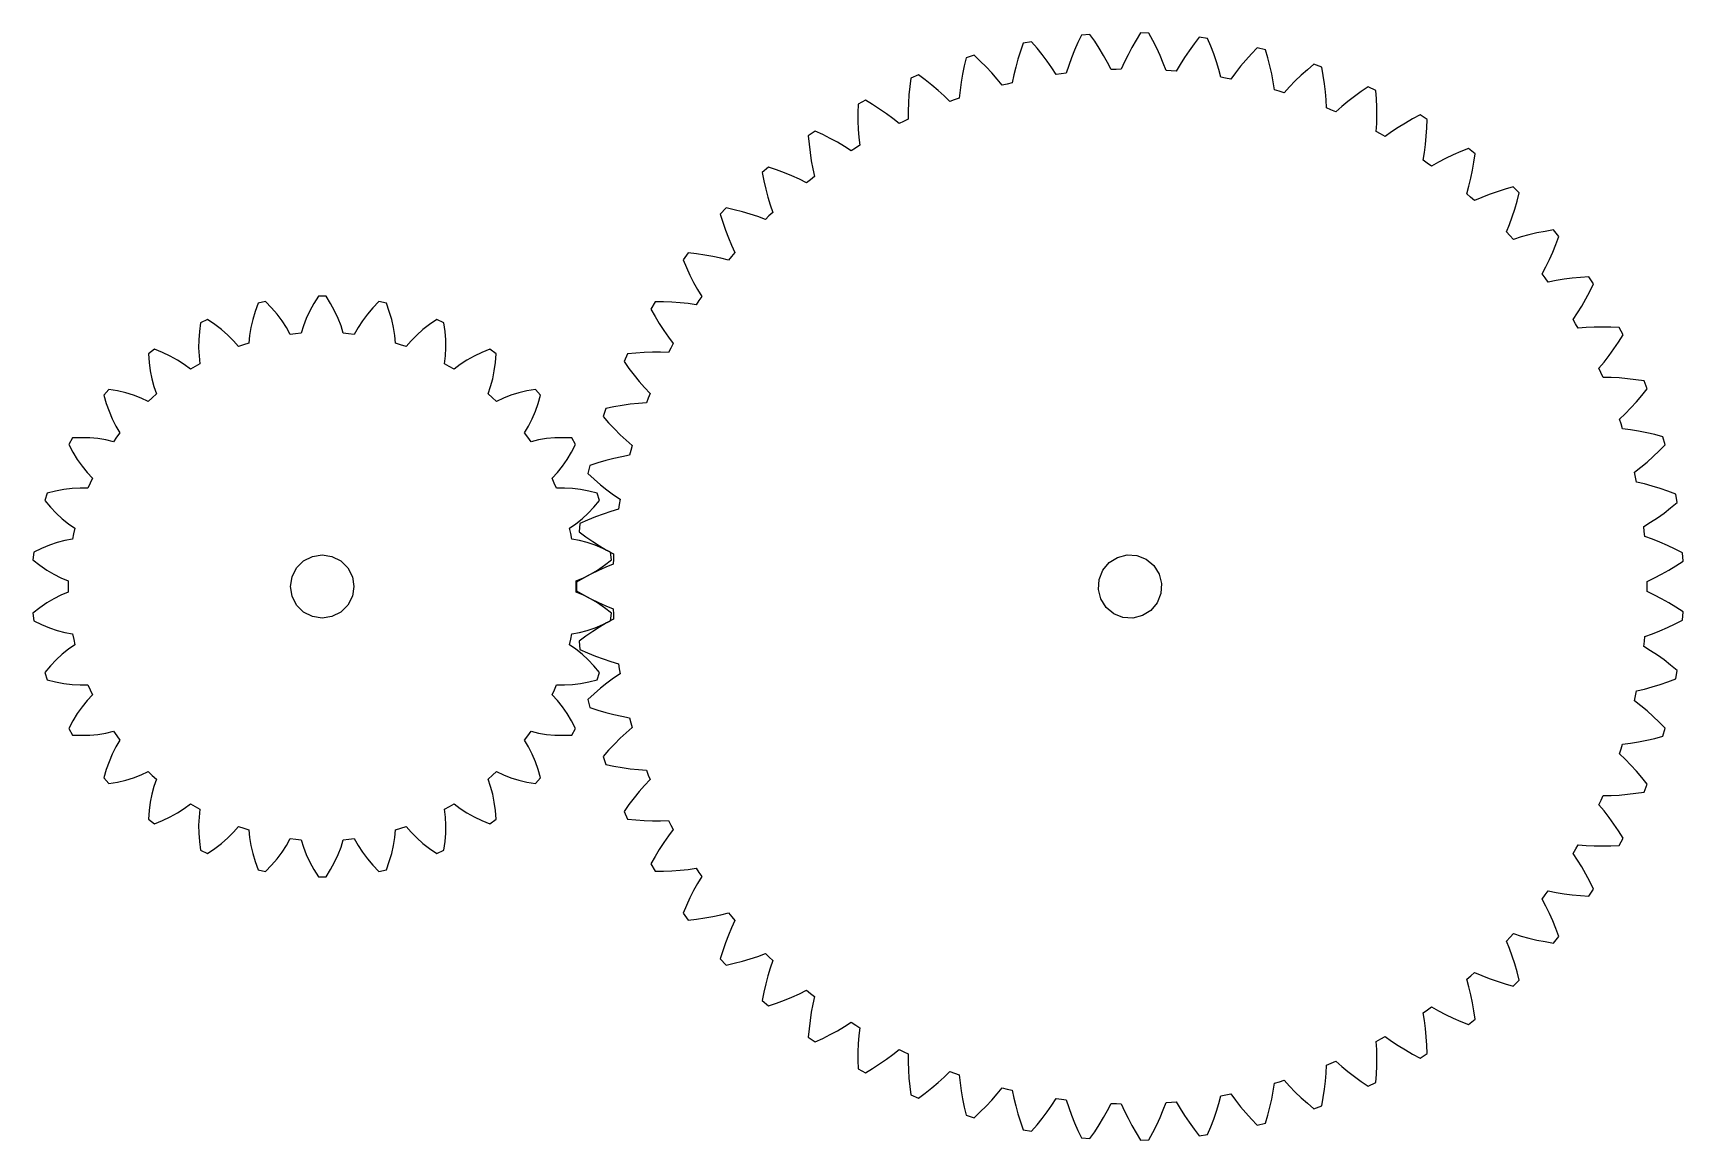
# Model space of a CAD drawing. Header units: metres. Extents: x -46 to 215, y -87 to 87.
import ezdxf

# ---------------------------------------------------------------- set-up
doc = ezdxf.new("R2010")
doc.units = ezdxf.units.M

msp = doc.modelspace()

# ---------------------------------------------------------------- linework, layer by layer
for p, q in [((111.946, 85.9835), (110.642, 85.7377)), ((112.816, 84.9735), (111.946, 85.9835)), ((119.851, 87.0421), (119.277, 85.8388)), ((121.173, 87.1479), (119.851, 87.0421)), ((121.931, 86.0512), (121.173, 87.1479)), ((122.645, 84.9465), (121.931, 86.0512)), ((128.448, 86.2247), (127.793, 85.0836)), ((129.146, 87.3602), (128.448, 86.2247)), ((130.472, 87.3249), (129.146, 87.3602)), ((131.109, 86.1539), (130.472, 87.3249)), ((131.702, 84.9796), (131.109, 86.1539)), ((138.422, 86.6886), (137.607, 85.6337)), ((139.737, 86.5125), (138.422, 86.6886)), ((140.246, 85.2804), (139.737, 86.5125)), ((101.624, 83.4619), (101.318, 82.1645)), ((102.894, 83.8448), (101.624, 83.4619)), ((103.866, 82.933), (102.894, 83.8448)), ((110.2, 84.4803), (109.801, 83.2267)), ((110.642, 85.7377), (110.2, 84.4803)), ((113.643, 83.951), (112.816, 84.9735)), ((114.427, 82.9166), (113.643, 83.951)), ((118.264, 83.4305), (117.827, 82.2273)), ((118.748, 84.6346), (118.264, 83.4305)), ((119.277, 85.8388), (118.748, 84.6346)), ((123.314, 83.8347), (122.645, 84.9465)), ((123.937, 82.7164), (123.314, 83.8347)), ((127.184, 83.9378), (126.622, 82.7879)), ((127.793, 85.0836), (127.184, 83.9378)), ((132.249, 83.8029), (131.702, 84.9796)), ((132.75, 82.6247), (132.249, 83.8029)), ((136.108, 83.494), (135.426, 82.4105)), ((136.836, 84.5686), (136.108, 83.494)), ((137.607, 85.6337), (136.836, 84.5686)), ((140.71, 84.0498), (140.246, 85.2804)), ((141.13, 82.8216), (140.71, 84.0498)), ((146.652, 84.0724), (145.772, 83.0955)), ((147.575, 85.0347), (146.652, 84.0724)), ((148.864, 84.7198), (147.575, 85.0347)), ((149.238, 83.4407), (148.864, 84.7198)), ((149.569, 82.1676), (149.238, 83.4407)), ((94.1213, 80.7562), (92.8991, 80.2404)), ((95.185, 79.9529), (94.1213, 80.7562)), ((101.055, 80.8757), (100.836, 79.5965)), ((101.318, 82.1645), (101.055, 80.8757)), ((104.798, 82.0043), (103.866, 82.933)), ((105.687, 81.0591), (104.798, 82.0043)), ((106.533, 80.0978), (105.687, 81.0591)), ((109.141, 80.7351), (108.882, 79.4993)), ((109.448, 81.9779), (109.141, 80.7351)), ((109.801, 83.2267), (109.448, 81.9779)), ((115.165, 81.8709), (114.427, 82.9166)), ((115.856, 80.8144), (115.165, 81.8709)), ((116.623, 80.9207), (115.856, 80.8144)), ((117.438, 81.0261), (116.623, 80.9207)), ((117.827, 82.2273), (117.438, 81.0261)), ((124.512, 81.5924), (123.937, 82.7164)), ((125.286, 81.6167), (124.512, 81.5924)), ((126.107, 81.6349), (125.286, 81.6167)), ((126.622, 82.7879), (126.107, 81.6349)), ((133.202, 81.4459), (132.75, 82.6247)), ((133.973, 81.3879), (133.202, 81.4459)), ((134.792, 81.3186), (133.973, 81.3879)), ((135.426, 82.4105), (134.792, 81.3186)), ((141.502, 81.5968), (141.13, 82.8216)), ((141.827, 80.3767), (141.502, 81.5968)), ((144.141, 81.0993), (143.394, 80.0811)), ((144.934, 82.1042), (144.141, 81.0993)), ((145.772, 83.0955), (144.934, 82.1042)), ((149.856, 80.9018), (149.569, 82.1676)), ((150.096, 79.6444), (149.856, 80.9018)), ((155.48, 81.5586), (154.501, 80.6807)), ((156.5, 82.4173), (155.48, 81.5586)), ((157.748, 81.9673), (156.5, 82.4173)), ((157.984, 80.6555), (157.748, 81.9673)), ((92.7325, 78.9179), (92.6081, 77.6084)), ((92.8991, 80.2404), (92.7325, 78.9179)), ((96.21, 79.1285), (95.185, 79.9529)), ((97.1946, 78.2831), (96.21, 79.1285)), ((98.1375, 77.4171), (97.1946, 78.2831)), ((100.663, 78.328), (100.537, 77.0718)), ((100.836, 79.5965), (100.663, 78.328)), ((107.332, 79.1207), (106.533, 80.0978)), ((108.083, 79.3079), (107.332, 79.1207)), ((108.882, 79.4993), (108.083, 79.3079)), ((142.588, 80.2369), (141.827, 80.3767)), ((143.394, 80.0811), (142.588, 80.2369)), ((150.289, 78.3967), (150.096, 79.6444)), ((151.031, 78.1769), (150.289, 78.3967)), ((151.816, 77.9361), (151.031, 78.1769)), ((152.667, 78.8693), (151.816, 77.9361)), ((153.562, 79.7842), (152.667, 78.8693)), ((154.501, 80.6807), (153.562, 79.7842)), ((158.178, 79.3545), (157.984, 80.6555)), ((158.328, 78.0654), (158.178, 79.3545)), ((165.096, 78.8661), (163.991, 78.1206)), ((166.289, 78.286), (165.096, 78.8661)), ((166.385, 76.9565), (166.289, 78.286)), ((84.5659, 76.1097), (84.5409, 74.777)), ((85.7264, 76.7525), (84.5659, 76.1097)), ((86.8695, 76.0669), (85.7264, 76.7525)), ((87.9763, 75.3561), (86.8695, 76.0669)), ((92.5268, 76.3131), (92.4895, 75.0335)), ((92.6081, 77.6084), (92.5268, 76.3131)), ((99.0364, 76.5306), (98.1375, 77.4171)), ((99.7628, 76.7965), (99.0364, 76.5306)), ((100.537, 77.0718), (99.7628, 76.7965)), ((158.434, 76.7896), (158.328, 78.0654)), ((158.493, 75.5284), (158.434, 76.7896)), ((159.207, 75.231), (158.493, 75.5284)), ((160.907, 75.7456), (159.963, 74.9081)), ((161.895, 76.5602), (160.907, 75.7456)), ((162.923, 77.3519), (161.895, 76.5602)), ((163.991, 78.1206), (162.923, 77.3519)), ((166.439, 75.6423), (166.385, 76.9565)), ((166.451, 74.3445), (166.439, 75.6423)), ((84.5409, 74.777), (84.5564, 73.4617)), ((84.5564, 73.4617), (84.6133, 72.1652)), ((89.0452, 74.6202), (87.9763, 75.3561)), ((90.0748, 73.8593), (89.0452, 74.6202)), ((91.0629, 73.0733), (90.0748, 73.8593)), ((91.7569, 73.4149), (91.0629, 73.0733)), ((92.4976, 73.771), (91.7569, 73.4149)), ((92.4895, 75.0335), (92.4976, 73.771)), ((159.963, 74.9081), (159.207, 75.231)), ((166.345, 71.8044), (166.421, 73.0647)), ((166.421, 73.0647), (166.451, 74.3445)), ((170.945, 73.1466), (169.838, 72.4687)), ((172.088, 73.7975), (170.945, 73.1466)), ((173.266, 74.4214), (172.088, 73.7975)), ((174.39, 73.7177), (173.266, 74.4214)), ((174.344, 72.3855), (174.39, 73.7177)), ((77.8047, 71.8793), (76.7191, 71.1167)), ((76.7191, 71.1167), (76.8358, 69.7889)), ((79.0142, 71.319), (77.8047, 71.8793)), ((80.1902, 70.7298), (79.0142, 71.319)), ((81.3314, 70.1117), (80.1902, 70.7298)), ((84.6133, 72.1652), (84.7122, 70.8889)), ((84.7122, 70.8889), (84.8544, 69.6343)), ((167.024, 71.4328), (166.345, 71.8044)), ((167.741, 71.0314), (167.024, 71.4328)), ((168.769, 71.7637), (167.741, 71.0314)), ((169.838, 72.4687), (168.769, 71.7637)), ((174.133, 69.7813), (174.259, 71.073)), ((174.259, 71.073), (174.344, 72.3855)), ((76.8358, 69.7889), (76.9911, 68.4827)), ((76.9911, 68.4827), (77.1854, 67.1996)), ((82.4359, 69.4646), (81.3314, 70.1117)), ((83.502, 68.7881), (82.4359, 69.4646)), ((84.1558, 69.2015), (83.502, 68.7881)), ((84.8544, 69.6343), (84.1558, 69.2015)), ((173.758, 67.2668), (173.966, 68.512)), ((173.966, 68.512), (174.133, 69.7813)), ((178.473, 68.1126), (177.301, 67.5561)), ((179.679, 68.6383), (178.473, 68.1126)), ((180.917, 69.1334), (179.679, 68.6383)), ((181.96, 68.3142), (180.917, 69.1334)), ((181.773, 66.9944), (181.96, 68.3142)), ((70.4458, 66.1916), (69.4475, 65.318)), ((69.4475, 65.318), (69.7047, 64.0101)), ((71.708, 65.763), (70.4458, 66.1916)), ((72.94, 65.3022), (71.708, 65.763)), ((74.1404, 64.8089), (72.94, 65.3022)), ((77.1854, 67.1996), (77.4195, 65.941)), ((77.4195, 65.941), (77.6942, 64.7087)), ((174.393, 66.8252), (173.758, 67.2668)), ((175.063, 66.3499), (174.393, 66.8252)), ((176.163, 66.9687), (175.063, 66.3499)), ((177.301, 67.5561), (176.163, 66.9687)), ((181.286, 64.4274), (181.548, 65.6984)), ((181.548, 65.6984), (181.773, 66.9944)), ((69.7047, 64.0101), (69.9979, 62.7278)), ((69.9979, 62.7278), (70.3275, 61.4726)), ((75.3075, 64.2829), (74.1404, 64.8089)), ((76.4394, 63.7235), (75.3075, 64.2829)), ((77.0455, 64.2041), (76.4394, 63.7235)), ((77.6942, 64.7087), (77.0455, 64.2041)), ((180.645, 61.9671), (180.985, 63.183)), ((180.985, 63.183), (181.286, 64.4274)), ((186.679, 62.7014), (185.424, 62.3068)), ((187.962, 63.0621), (186.679, 62.7014)), ((188.913, 62.1366), (187.962, 63.0621)), ((70.3275, 61.4726), (70.694, 60.246)), ((70.694, 60.246), (71.0982, 59.0499)), ((181.23, 61.4605), (180.645, 61.9671)), ((181.846, 60.9165), (181.23, 61.4605)), ((183.006, 61.4149), (181.846, 60.9165)), ((184.199, 61.878), (183.006, 61.4149)), ((185.424, 62.3068), (184.199, 61.878)), ((188.225, 59.5794), (188.586, 60.8442)), ((188.586, 60.8442), (188.913, 62.1366)), ((63.7332, 59.7539), (62.8334, 58.7791)), ((62.8334, 58.7791), (63.2281, 57.506)), ((63.2281, 57.506), (63.656, 56.2621)), ((65.0338, 59.4619), (63.7332, 59.7539)), ((66.3078, 59.1347), (65.0338, 59.4619)), ((67.5538, 58.7718), (66.3078, 59.1347)), ((68.7702, 58.3728), (67.5538, 58.7718)), ((69.9552, 57.9369), (68.7702, 58.3728)), ((70.5068, 58.4792), (69.9552, 57.9369)), ((71.0982, 59.0499), (70.5068, 58.4792)), ((187.398, 57.1382), (187.829, 58.3435)), ((187.829, 58.3435), (188.225, 59.5794)), ((63.656, 56.2621), (64.1172, 55.049)), ((64.1172, 55.049), (64.612, 53.8684)), ((186.931, 55.9652), (187.398, 57.1382)), ((187.458, 55.3994), (186.931, 55.9652)), ((188.013, 54.793), (187.458, 55.3994)), ((189.219, 55.1652), (188.013, 54.793)), ((190.455, 55.4989), (189.219, 55.1652)), ((191.719, 55.795), (190.455, 55.4989)), ((193.009, 56.054), (191.719, 55.795)), ((194.323, 56.2763), (193.009, 56.054)), ((195.17, 55.255), (194.323, 56.2763)), ((194.708, 54.0047), (195.17, 55.255)), ((57.7429, 52.6392), (56.9518, 51.5743)), ((59.0672, 52.4871), (57.7429, 52.6392)), ((60.3688, 52.2971), (59.0672, 52.4871)), ((61.6463, 52.0687), (60.3688, 52.2971)), ((64.6136, 52.0917), (64.1228, 51.4938)), ((64.612, 53.8684), (65.141, 52.722)), ((65.141, 52.722), (64.6136, 52.0917)), ((193.689, 51.5985), (194.214, 52.7853)), ((194.214, 52.7853), (194.708, 54.0047)), ((56.9518, 51.5743), (57.4796, 50.3503)), ((57.4796, 50.3503), (58.0373, 49.159)), ((62.8982, 51.8013), (61.6463, 52.0687)), ((64.1228, 51.4938), (62.8982, 51.8013)), ((192.543, 49.3293), (193.132, 50.4459)), ((193.132, 50.4459), (193.689, 51.5985)), ((58.0373, 49.159), (58.6248, 48.0018)), ((58.6248, 48.0018), (59.2423, 46.8804)), ((59.2423, 46.8804), (59.8902, 45.7967)), ((193.007, 48.7105), (192.543, 49.3293)), ((193.494, 48.0487), (193.007, 48.7105)), ((194.733, 48.2905), (193.494, 48.0487)), ((195.998, 48.491), (194.733, 48.2905)), ((197.286, 48.6511), (195.998, 48.491)), ((198.596, 48.7715), (197.286, 48.6511)), ((199.926, 48.8528), (198.596, 48.7715)), ((200.659, 47.7474), (199.926, 48.8528)), ((200.067, 46.5532), (200.659, 47.7474)), ((-10.1227, 44.7049), (-10.5859, 43.4189)), ((-8.93552, 44.9572), (-10.1227, 44.7049)), ((-7.98933, 43.9708), (-8.93552, 44.9572)), ((-1.32729, 44.671), (-1.96355, 43.5005)), ((-0.60687, 45.8326), (-1.32729, 44.671)), ((0.60687, 45.8326), (-0.60687, 45.8326)), ((1.32729, 44.671), (0.60687, 45.8326)), ((1.96355, 43.5005), (1.32729, 44.671)), ((8.93552, 44.9572), (7.98933, 43.9708)), ((10.1227, 44.7049), (8.93552, 44.9572)), ((10.5859, 43.4189), (10.1227, 44.7049)), ((52.5428, 44.928), (51.8694, 43.7851)), ((53.8757, 44.9176), (52.5428, 44.928)), ((55.1902, 44.8671), (53.8757, 44.9176)), ((56.4847, 44.7757), (55.1902, 44.8671)), ((57.7579, 44.6429), (56.4847, 44.7757)), ((59.0083, 44.4673), (57.7579, 44.6429)), ((59.4328, 45.1139), (59.0083, 44.4673)), ((59.8902, 45.7967), (59.4328, 45.1139)), ((198.799, 44.269), (199.447, 45.3932)), ((199.447, 45.3932), (200.067, 46.5532)), ((-18.0874, 42.117), (-19.1962, 41.6233)), ((-16.9568, 41.3488), (-18.0874, 42.117)), ((-10.9649, 42.1416), (-11.2567, 40.8773)), ((-10.5859, 43.4189), (-10.9649, 42.1416)), ((-7.12361, 42.9581), (-7.98933, 43.9708)), ((-6.3428, 41.9217), (-7.12361, 42.9581)), ((-5.65306, 40.8638), (-6.3428, 41.9217)), ((-2.51181, 42.3244), (-2.96652, 41.1461)), ((-1.96355, 43.5005), (-2.51181, 42.3244)), ((2.51181, 42.3244), (1.96355, 43.5005)), ((2.96652, 41.1461), (2.51181, 42.3244)), ((6.3428, 41.9217), (5.65306, 40.8638)), ((7.12361, 42.9581), (6.3428, 41.9217)), ((7.98933, 43.9708), (7.12361, 42.9581)), ((10.9649, 42.1416), (10.5859, 43.4189)), ((11.2567, 40.8773), (10.9649, 42.1416)), ((18.0874, 42.117), (16.9568, 41.3488)), ((19.1962, 41.6233), (18.0874, 42.117)), ((51.8694, 43.7851), (52.5243, 42.6241)), ((52.5243, 42.6241), (53.2054, 41.4988)), ((197.418, 42.1344), (198.122, 43.182)), ((197.814, 41.4698), (197.418, 42.1344)), ((198.122, 43.182), (198.799, 44.269)), ((-19.3819, 40.2691), (-19.487, 38.941)), ((-19.1962, 41.6233), (-19.3819, 40.2691)), ((-15.8994, 40.5383), (-16.9568, 41.3488)), ((-14.9202, 39.6869), (-15.8994, 40.5383)), ((-14.0256, 38.7955), (-14.9202, 39.6869)), ((-11.4565, 39.6302), (-11.5564, 38.4061)), ((-11.2567, 40.8773), (-11.4565, 39.6302)), ((-5.06389, 39.7861), (-5.65306, 40.8638)), ((-4.21547, 39.8844), (-5.06389, 39.7861)), ((-3.31876, 39.9695), (-4.21547, 39.8844)), ((-2.96652, 41.1461), (-3.31876, 39.9695)), ((3.31876, 39.9695), (2.96652, 41.1461)), ((4.16907, 39.8893), (3.31876, 39.9695)), ((5.06389, 39.7861), (4.16907, 39.8893)), ((5.65306, 40.8638), (5.06389, 39.7861)), ((11.4565, 39.6302), (11.2567, 40.8773)), ((11.5564, 38.4061), (11.4565, 39.6302)), ((14.9202, 39.6869), (14.0256, 38.7955)), ((15.8994, 40.5383), (14.9202, 39.6869)), ((16.9568, 41.3488), (15.8994, 40.5383)), ((19.3819, 40.2691), (19.1962, 41.6233)), ((19.487, 38.941), (19.3819, 40.2691)), ((53.2054, 41.4988), (53.9126, 40.4107)), ((53.9126, 40.4107), (54.6458, 39.3613)), ((54.6458, 39.3613), (55.4052, 38.3526)), ((198.228, 40.7599), (197.814, 41.4698)), ((199.485, 40.8687), (198.228, 40.7599)), ((200.764, 40.9336), (199.485, 40.8687)), ((202.062, 40.9559), (200.764, 40.9336)), ((203.377, 40.9364), (202.062, 40.9559)), ((204.708, 40.8759), (203.377, 40.9364)), ((204.604, 38.5742), (205.32, 39.6987)), ((205.32, 39.6987), (204.708, 40.8759)), ((-26.4487, 37.4361), (-27.4307, 36.7226)), ((-27.4307, 36.7226), (-27.3307, 35.3594)), ((-25.1832, 36.9197), (-26.4487, 37.4361)), ((-23.9804, 36.3468), (-25.1832, 36.9197)), ((-19.487, 38.941), (-19.5095, 37.6436)), ((-19.5095, 37.6436), (-19.4457, 36.3823)), ((-13.2252, 37.8638), (-14.0256, 38.7955)), ((-12.4158, 38.1364), (-13.2252, 37.8638)), ((-11.5564, 38.4061), (-12.4158, 38.1364)), ((12.3714, 38.1508), (11.5564, 38.4061)), ((13.2252, 37.8638), (12.3714, 38.1508)), ((14.0256, 38.7955), (13.2252, 37.8638)), ((19.4457, 36.3823), (19.5095, 37.6436)), ((19.5095, 37.6436), (19.487, 38.941)), ((25.1832, 36.9197), (23.9804, 36.3468)), ((26.4487, 37.4361), (25.1832, 36.9197)), ((27.4307, 36.7226), (26.4487, 37.4361)), ((27.3307, 35.3594), (27.4307, 36.7226)), ((48.1918, 36.7078), (47.6436, 35.4998)), ((49.5183, 36.8392), (48.1918, 36.7078)), ((50.8306, 36.9286), (49.5183, 36.8392)), ((52.1275, 36.9754), (50.8306, 36.9286)), ((53.4077, 36.9786), (52.1275, 36.9754)), ((54.6696, 36.937), (53.4077, 36.9786)), ((55.023, 37.625), (54.6696, 36.937)), ((55.4052, 38.3526), (55.023, 37.625)), ((203.1, 36.4378), (203.864, 37.4868)), ((203.864, 37.4868), (204.604, 38.5742)), ((-27.3307, 35.3594), (-27.1575, 34.0385)), ((-27.1575, 34.0385), (-26.9097, 32.7648)), ((-22.8456, 35.7176), (-23.9804, 36.3468)), ((-21.7851, 35.0316), (-22.8456, 35.7176)), ((-20.8085, 34.2867), (-21.7851, 35.0316)), ((-20.0735, 34.7216), (-20.8085, 34.2867)), ((-19.2889, 35.1641), (-20.0735, 34.7216)), ((-19.4457, 36.3823), (-19.2889, 35.1641)), ((19.2889, 35.1641), (19.4457, 36.3823)), ((20.0331, 34.7449), (19.2889, 35.1641)), ((20.8085, 34.2867), (20.0331, 34.7449)), ((21.7851, 35.0316), (20.8085, 34.2867)), ((22.8456, 35.7176), (21.7851, 35.0316)), ((23.9804, 36.3468), (22.8456, 35.7176)), ((26.9097, 32.7648), (27.1575, 34.0385)), ((27.1575, 34.0385), (27.3307, 35.3594)), ((47.6436, 35.4998), (48.4183, 34.415)), ((48.4183, 34.415), (49.2152, 33.3685)), ((201.5, 34.4621), (202.312, 35.4289)), ((201.823, 33.7592), (201.5, 34.4621)), ((202.312, 35.4289), (203.1, 36.4378)), ((-26.9097, 32.7648), (-26.5851, 31.5443)), ((-26.5851, 31.5443), (-26.1784, 30.3853)), ((26.1784, 30.3853), (26.5851, 31.5443)), ((26.5851, 31.5443), (26.9097, 32.7648)), ((49.2152, 33.3685), (50.034, 32.3617)), ((50.034, 32.3617), (50.8746, 31.3961)), ((50.8746, 31.3961), (51.7369, 30.4739)), ((202.159, 33.0093), (201.823, 33.7592)), ((203.422, 32.9837), (202.159, 33.0093)), ((204.7, 32.9124), (203.422, 32.9837)), ((205.992, 32.7967), (204.7, 32.9124)), ((207.298, 32.6375), (205.992, 32.7967)), ((208.616, 32.4357), (207.298, 32.6375)), ((209.099, 31.2002), (208.616, 32.4357)), ((-33.6542, 31.119), (-34.4663, 30.217)), ((-34.4663, 30.217), (-34.0851, 28.9044)), ((-34.0851, 28.9044), (-33.641, 27.6483)), ((-32.3089, 30.8771), (-33.6542, 31.119)), ((-31.0133, 30.5667), (-32.3089, 30.8771)), ((-29.7724, 30.1872), (-31.0133, 30.5667)), ((-28.5925, 29.7367), (-29.7724, 30.1872)), ((-27.4824, 29.2111), (-28.5925, 29.7367)), ((-26.8539, 29.7894), (-27.4824, 29.2111)), ((-26.1784, 30.3853), (-26.8539, 29.7894)), ((26.8192, 29.8206), (26.1784, 30.3853)), ((27.4824, 29.2111), (26.8192, 29.8206)), ((28.5925, 29.7367), (27.4824, 29.2111)), ((29.7724, 30.1872), (28.5925, 29.7367)), ((31.0133, 30.5667), (29.7724, 30.1872)), ((32.3089, 30.8771), (31.0133, 30.5667)), ((33.6542, 31.119), (32.3089, 30.8771)), ((33.641, 27.6483), (34.0851, 28.9044)), ((34.4663, 30.217), (33.6542, 31.119)), ((34.0851, 28.9044), (34.4663, 30.217)), ((48.6242, 28.7561), (47.3396, 28.5717)), ((49.8968, 28.8954), (48.6242, 28.7561)), ((51.1559, 28.9881), (49.8968, 28.8954)), ((51.4342, 29.7099), (51.1559, 28.9881)), ((51.7369, 30.4739), (51.4342, 29.7099)), ((206.545, 28.1938), (207.416, 29.1556)), ((207.416, 29.1556), (208.268, 30.1582)), ((208.268, 30.1582), (209.099, 31.2002)), ((-33.641, 27.6483), (-33.1339, 26.4539)), ((-33.1339, 26.4539), (-32.5625, 25.3276)), ((32.5625, 25.3276), (33.1339, 26.4539)), ((33.1339, 26.4539), (33.641, 27.6483)), ((44.7392, 28.0717), (44.3226, 26.8123)), ((44.3226, 26.8123), (45.2081, 25.816)), ((46.0442, 28.3433), (44.7392, 28.0717)), ((47.3396, 28.5717), (46.0442, 28.3433)), ((204.744, 26.3993), (205.654, 27.2744)), ((204.99, 25.6661), (204.744, 26.3993)), ((205.654, 27.2744), (206.545, 28.1938)), ((-39.3887, 23.4419), (-39.9956, 22.3907)), ((-38.0226, 23.485), (-39.3887, 23.4419)), ((-36.6908, 23.4507), (-38.0226, 23.485)), ((-35.3981, 23.3375), (-36.6908, 23.4507)), ((-32.4606, 23.5551), (-32.9552, 22.8589)), ((-32.5625, 25.3276), (-31.9238, 24.2785)), ((-31.9238, 24.2785), (-32.4606, 23.5551)), ((31.9238, 24.2785), (32.5625, 25.3276)), ((32.4332, 23.5929), (31.9238, 24.2785)), ((32.9552, 22.8589), (32.4332, 23.5929)), ((36.6908, 23.4507), (35.3981, 23.3375)), ((38.0226, 23.485), (36.6908, 23.4507)), ((39.3887, 23.4419), (38.0226, 23.485)), ((39.9956, 22.3907), (39.3887, 23.4419)), ((45.2081, 25.816), (46.1117, 24.8601)), ((46.1117, 24.8601), (47.0329, 23.946)), ((47.0329, 23.946), (47.9714, 23.0753)), ((205.245, 24.8847), (204.99, 25.6661)), ((206.497, 24.7251), (205.245, 24.8847)), ((207.761, 24.5183), (206.497, 24.7251)), ((209.034, 24.2658), (207.761, 24.5183)), ((210.315, 23.9688), (209.034, 24.2658)), ((211.604, 23.6281), (210.315, 23.9688)), ((211.953, 22.3483), (211.604, 23.6281)), ((-39.9956, 22.3907), (-39.3499, 21.186)), ((-39.3499, 21.186), (-38.6543, 20.0498)), ((-34.1503, 23.1422), (-35.3981, 23.3375)), ((-32.9552, 22.8589), (-34.1503, 23.1422)), ((34.1503, 23.1422), (32.9552, 22.8589)), ((35.3981, 23.3375), (34.1503, 23.1422)), ((38.6543, 20.0498), (39.3499, 21.186)), ((39.3499, 21.186), (39.9956, 22.3907)), ((47.9714, 23.0753), (48.9268, 22.2499)), ((48.7071, 21.458), (48.5071, 20.7108)), ((48.9268, 22.2499), (48.7071, 21.458)), ((210.062, 20.4941), (211.015, 21.4005)), ((211.015, 21.4005), (211.953, 22.3483)), ((-38.6543, 20.0498), (-37.9099, 18.9869)), ((-37.9099, 18.9869), (-37.1169, 18.004)), ((37.1169, 18.004), (37.9099, 18.9869)), ((37.9099, 18.9869), (38.6543, 20.0498)), ((42.2241, 19.1176), (41.9437, 17.8209)), ((43.4929, 19.5263), (42.2241, 19.1176)), ((44.7566, 19.8911), (43.4929, 19.5263)), ((46.0144, 20.211), (44.7566, 19.8911)), ((47.2649, 20.4848), (46.0144, 20.211)), ((48.5071, 20.7108), (47.2649, 20.4848)), ((207.112, 18.0375), (208.11, 18.8108)), ((208.11, 18.8108), (209.094, 19.6303)), ((209.094, 19.6303), (210.062, 20.4941)), ((-37.1169, 18.004), (-36.274, 17.1106)), ((-36.6486, 16.2915), (-36.9877, 15.5076)), ((-36.274, 17.1106), (-36.6486, 16.2915)), ((36.274, 17.1106), (37.1169, 18.004)), ((36.6297, 16.3341), (36.274, 17.1106)), ((36.9877, 15.5076), (36.6297, 16.3341)), ((41.9437, 17.8209), (42.9302, 16.9244)), ((42.9302, 16.9244), (43.9303, 16.07)), ((43.9303, 16.07), (44.9434, 15.259)), ((207.279, 17.2822), (207.112, 18.0375)), ((207.449, 16.4782), (207.279, 17.2822)), ((208.678, 16.1863), (207.449, 16.4782)), ((209.912, 15.8464), (208.678, 16.1863)), ((211.151, 15.4601), (209.912, 15.8464)), ((-43.4019, 14.7402), (-43.7769, 13.5859)), ((-43.7769, 13.5859), (-42.8948, 12.5418)), ((-42.0745, 15.0664), (-43.4019, 14.7402)), ((-40.7646, 15.3098), (-42.0745, 15.0664)), ((-39.4767, 15.4678), (-40.7646, 15.3098)), ((-38.2156, 15.5362), (-39.4767, 15.4678)), ((-36.9877, 15.5076), (-38.2156, 15.5362)), ((38.2156, 15.5362), (36.9877, 15.5076)), ((39.4767, 15.4678), (38.2156, 15.5362)), ((40.7646, 15.3098), (39.4767, 15.4678)), ((42.0745, 15.0664), (40.7646, 15.3098)), ((43.4019, 14.7402), (42.0745, 15.0664)), ((42.8948, 12.5418), (43.7769, 13.5859)), ((43.7769, 13.5859), (43.4019, 14.7402)), ((44.9434, 15.259), (45.9691, 14.493)), ((45.9691, 14.493), (47.0069, 13.7739)), ((47.0069, 13.7739), (46.8725, 12.9631)), ((212.394, 15.0285), (211.151, 15.4601)), ((213.639, 14.5528), (212.394, 15.0285)), ((212.817, 12.4003), (213.85, 13.2431)), ((213.85, 13.2431), (213.639, 14.5528)), ((-42.8948, 12.5418), (-41.9782, 11.5749)), ((-41.9782, 11.5749), (-41.0291, 10.6901)), ((-41.0291, 10.6901), (-40.049, 9.89352)), ((40.049, 9.89352), (41.0291, 10.6901)), ((41.8932, 10.4881), (40.6751, 9.94678)), ((41.0291, 10.6901), (41.9782, 11.5749)), ((43.111, 10.9852), (41.8932, 10.4881)), ((41.9782, 11.5749), (42.8948, 12.5418)), ((44.3276, 11.4369), (43.111, 10.9852)), ((45.542, 11.842), (44.3276, 11.4369)), ((46.7531, 12.1988), (45.542, 11.842)), ((46.8725, 12.9631), (46.7531, 12.1988)), ((209.653, 10.1341), (210.718, 10.8444)), ((210.718, 10.8444), (211.773, 11.6004)), ((211.773, 11.6004), (212.817, 12.4003)), ((-40.049, 9.89352), (-39.0388, 9.19492)), ((-39.235, 8.3158), (-39.4036, 7.47852)), ((-39.0388, 9.19492), (-39.235, 8.3158)), ((39.0388, 9.19492), (40.049, 9.89352)), ((39.2253, 8.36143), (39.0388, 9.19492)), ((39.4036, 7.47852), (39.2253, 8.36143)), ((40.6751, 9.94678), (40.5341, 8.62769)), ((40.5341, 8.62769), (41.6102, 7.84113)), ((41.6102, 7.84113), (42.6954, 7.09784)), ((208.578, 9.47121), (209.653, 10.1341)), ((208.664, 8.70245), (208.578, 9.47121)), ((208.748, 7.88492), (208.664, 8.70245)), ((209.938, 7.46417), (208.748, 7.88492)), ((-45.5181, 5.39435), (-45.6449, 4.18726)), ((-44.2875, 5.9894), (-45.5181, 5.39435)), ((-43.0569, 6.49982), (-44.2875, 5.9894)), ((-41.83, 6.92215), (-43.0569, 6.49982)), ((-40.6107, 7.25121), (-41.83, 6.92215)), ((-39.4036, 7.47852), (-40.6107, 7.25121)), ((40.6107, 7.25121), (39.4036, 7.47852)), ((41.83, 6.92215), (40.6107, 7.25121)), ((43.0569, 6.49982), (41.83, 6.92215)), ((42.6954, 7.09784), (43.7891, 6.39912)), ((44.2875, 5.9894), (43.0569, 6.49982)), ((43.7891, 6.39912), (44.8904, 5.74646)), ((45.5181, 5.39435), (44.2875, 5.9894)), ((44.8904, 5.74646), (45.9987, 5.14172)), ((45.6449, 4.18726), (45.5181, 5.39435)), ((211.129, 6.995), (209.938, 7.46417)), ((212.32, 6.47914), (211.129, 6.995)), ((213.51, 5.91794), (212.32, 6.47914)), ((214.698, 5.31256), (213.51, 5.91794)), ((214.768, 3.98784), (214.698, 5.31256)), ((-45.6449, 4.18726), (-44.565, 3.34937)), ((-44.565, 3.34937), (-43.4674, 2.59424)), ((-4.75528, 1.54507), (-4.04507, 2.93892)), ((-4.04507, 2.93892), (-2.93892, 4.04507)), ((-2.93892, 4.04507), (-1.54507, 4.75528)), ((-1.54507, 4.75528), (0, 5)), ((0, 5), (1.54507, 4.75528)), ((1.54507, 4.75528), (2.93892, 4.04507)), ((2.93892, 4.04507), (4.04507, 2.93892)), ((4.04507, 2.93892), (4.75528, 1.54507)), ((43.4674, 2.59424), (44.565, 3.34937)), ((44.7475, 3.06516), (43.583, 2.53325)), ((44.565, 3.34937), (45.6449, 4.18726)), ((45.9138, 3.54866), (44.7475, 3.06516)), ((45.9513, 4.32127), (45.9138, 3.54866)), ((45.9987, 5.14172), (45.9513, 4.32127)), ((123.189, 2.56122), (124.191, 3.76285)), ((124.191, 3.76285), (125.514, 4.59613)), ((125.514, 4.59613), (127.031, 4.97952)), ((127.031, 4.97952), (128.592, 4.87547)), ((128.592, 4.87547), (130.044, 4.29419)), ((130.044, 4.29419), (131.246, 3.29256)), ((131.246, 3.29256), (132.079, 1.96861)), ((212.528, 2.5752), (213.652, 3.25966)), ((213.652, 3.25966), (214.768, 3.98784)), ((-43.4674, 2.59424), (-42.3551, 1.92604)), ((-42.3551, 1.92604), (-41.2308, 1.35066)), ((-41.2308, 1.35066), (-40.0974, 0.87736)), ((-40.0974, 0.87736), (-40.1065, -0.02333)), ((-5, 0), (-4.75528, 1.54507)), ((-4.75528, -1.54507), (-5, 0)), ((4.75528, 1.54507), (5, 0)), ((5, 0), (4.75528, -1.54507)), ((40.0974, 0.87736), (41.2308, 1.35066)), ((40.1065, 0.02333), (40.0974, 0.87736)), ((40.0974, -0.87736), (40.1065, 0.02333)), ((41.2632, 1.33101), (40.1096, 0.66328)), ((40.1096, 0.66328), (40.1096, -0.6633)), ((41.2308, 1.35066), (42.3551, 1.92604)), ((42.4213, 1.95474), (41.2632, 1.33101)), ((42.3551, 1.92604), (43.4674, 2.59424)), ((43.583, 2.53325), (42.4213, 1.95474)), ((122.504, -0.45198), (122.608, 1.10889)), ((122.608, 1.10889), (123.189, 2.56122)), ((132.079, 1.96861), (132.463, 0.45198)), ((132.463, 0.45198), (132.359, -1.10889)), ((209.126, 0.79765), (210.265, 1.34256)), ((209.129, 0.02412), (209.126, 0.79765)), ((209.126, -0.79765), (209.129, 0.02412)), ((210.265, 1.34256), (211.399, 1.93568)), ((211.399, 1.93568), (212.528, 2.5752)), ((-43.4674, -2.59424), (-44.565, -3.34937)), ((-42.3551, -1.92604), (-43.4674, -2.59424)), ((-41.2308, -1.35066), (-42.3551, -1.92604)), ((-40.0974, -0.87736), (-41.2308, -1.35066)), ((-40.1065, -0.02333), (-40.0974, -0.87736)), ((-4.04507, -2.93892), (-4.75528, -1.54507)), ((4.75528, -1.54507), (4.04507, -2.93892)), ((41.2308, -1.35066), (40.0974, -0.87736)), ((40.1096, -0.6633), (41.2632, -1.33102)), ((42.3551, -1.92604), (41.2308, -1.35066)), ((41.2632, -1.33102), (42.4213, -1.95474)), ((43.4674, -2.59424), (42.3551, -1.92604)), ((42.4213, -1.95474), (43.583, -2.53325)), ((44.565, -3.34937), (43.4674, -2.59424)), ((43.583, -2.53325), (44.7475, -3.06516)), ((122.887, -1.96861), (122.504, -0.45198)), ((123.72, -3.29256), (122.887, -1.96861)), ((131.777, -2.56122), (130.776, -3.76285)), ((132.359, -1.10889), (131.777, -2.56122)), ((210.265, -1.34256), (209.126, -0.79765)), ((211.399, -1.93568), (210.265, -1.34256)), ((212.528, -2.5752), (211.399, -1.93568)), ((213.652, -3.25966), (212.528, -2.5752)), ((-44.565, -3.34937), (-45.6449, -4.18726)), ((-45.6449, -4.18726), (-45.5181, -5.39435)), ((-2.93892, -4.04507), (-4.04507, -2.93892)), ((-1.54507, -4.75528), (-2.93892, -4.04507)), ((0, -5), (-1.54507, -4.75528)), ((1.54507, -4.75528), (0, -5)), ((2.93892, -4.04507), (1.54507, -4.75528)), ((4.04507, -2.93892), (2.93892, -4.04507)), ((45.6449, -4.18726), (44.565, -3.34937)), ((44.7475, -3.06516), (45.9138, -3.54865)), ((45.9987, -5.14172), (44.8904, -5.74646)), ((45.5181, -5.39435), (45.6449, -4.18726)), ((45.9138, -3.54865), (45.9539, -4.36949)), ((45.9539, -4.36949), (45.9987, -5.14172)), ((124.922, -4.29419), (123.72, -3.29256)), ((126.374, -4.87547), (124.922, -4.29419)), ((127.935, -4.97952), (126.374, -4.87547)), ((129.452, -4.59613), (127.935, -4.97952)), ((130.776, -3.76285), (129.452, -4.59613)), ((214.768, -3.98784), (213.652, -3.25966)), ((214.698, -5.31256), (214.768, -3.98784)), ((-45.5181, -5.39435), (-44.2875, -5.9894)), ((-44.2875, -5.9894), (-43.0569, -6.49982)), ((-43.0569, -6.49982), (-41.83, -6.92215)), ((-41.83, -6.92215), (-40.6107, -7.25121)), ((-40.6107, -7.25121), (-39.4036, -7.47852)), ((-39.4036, -7.47852), (-39.2253, -8.36143)), ((39.235, -8.3158), (39.4036, -7.47852)), ((39.4036, -7.47852), (40.6107, -7.25121)), ((40.6107, -7.25121), (41.83, -6.92215)), ((42.6954, -7.09784), (41.6102, -7.84113)), ((41.83, -6.92215), (43.0569, -6.49982)), ((43.7891, -6.39912), (42.6954, -7.09784)), ((43.0569, -6.49982), (44.2875, -5.9894)), ((44.8904, -5.74646), (43.7891, -6.39912)), ((44.2875, -5.9894), (45.5181, -5.39435)), ((208.748, -7.88492), (209.938, -7.46417)), ((209.938, -7.46417), (211.129, -6.995)), ((211.129, -6.995), (212.32, -6.47914)), ((212.32, -6.47914), (213.51, -5.91794)), ((213.51, -5.91794), (214.698, -5.31256)), ((-40.049, -9.89352), (-41.0291, -10.6901)), ((-39.0388, -9.19492), (-40.049, -9.89352)), ((-39.2253, -8.36143), (-39.0388, -9.19492)), ((39.0388, -9.19492), (39.235, -8.3158)), ((40.049, -9.89352), (39.0388, -9.19492)), ((41.0291, -10.6901), (40.049, -9.89352)), ((41.6102, -7.84113), (40.5341, -8.62769)), ((40.5341, -8.62769), (40.6751, -9.94678)), ((40.6751, -9.94678), (41.8932, -10.4881)), ((208.578, -9.47121), (208.669, -8.65445)), ((209.653, -10.1341), (208.578, -9.47121)), ((208.669, -8.65445), (208.748, -7.88492)), ((210.718, -10.8444), (209.653, -10.1341)), ((-42.8948, -12.5418), (-43.7769, -13.5859)), ((-41.9782, -11.5749), (-42.8948, -12.5418)), ((-41.0291, -10.6901), (-41.9782, -11.5749)), ((41.9782, -11.5749), (41.0291, -10.6901)), ((41.8932, -10.4881), (43.111, -10.9852)), ((42.8948, -12.5418), (41.9782, -11.5749)), ((43.7769, -13.5859), (42.8948, -12.5418)), ((43.111, -10.9852), (44.3276, -11.4369)), ((44.3276, -11.4369), (45.542, -11.842)), ((45.542, -11.842), (46.7531, -12.1988)), ((46.7531, -12.1988), (46.8802, -13.0108)), ((46.8802, -13.0108), (47.0069, -13.7739)), ((211.773, -11.6004), (210.718, -10.8444)), ((212.817, -12.4003), (211.773, -11.6004)), ((213.85, -13.2431), (212.817, -12.4003)), ((-43.7769, -13.5859), (-43.4019, -14.7402)), ((-43.4019, -14.7402), (-42.0745, -15.0664)), ((-42.0745, -15.0664), (-40.7646, -15.3098)), ((-40.7646, -15.3098), (-39.4767, -15.4678)), ((-39.4767, -15.4678), (-38.2156, -15.5362)), ((-38.2156, -15.5362), (-36.9877, -15.5076)), ((-36.9877, -15.5076), (-36.6297, -16.3341)), ((36.6486, -16.2915), (36.9877, -15.5076)), ((36.9877, -15.5076), (38.2156, -15.5362)), ((38.2156, -15.5362), (39.4767, -15.4678)), ((39.4767, -15.4678), (40.7646, -15.3098)), ((40.7646, -15.3098), (42.0745, -15.0664)), ((42.0745, -15.0664), (43.4019, -14.7402)), ((43.4019, -14.7402), (43.7769, -13.5859)), ((44.9434, -15.259), (43.9303, -16.07)), ((45.9691, -14.493), (44.9434, -15.259)), ((47.0069, -13.7739), (45.9691, -14.493)), ((209.912, -15.8464), (211.151, -15.4601)), ((211.151, -15.4601), (212.394, -15.0285)), ((212.394, -15.0285), (213.639, -14.5528)), ((213.639, -14.5528), (213.85, -13.2431)), ((-37.1169, -18.004), (-37.9099, -18.9869)), ((-36.274, -17.1106), (-37.1169, -18.004)), ((-36.6297, -16.3341), (-36.274, -17.1106)), ((36.274, -17.1106), (36.6486, -16.2915)), ((37.1169, -18.004), (36.274, -17.1106)), ((37.9099, -18.9869), (37.1169, -18.004)), ((42.9302, -16.9244), (41.9437, -17.8209)), ((41.9437, -17.8209), (42.2241, -19.1176)), ((43.9303, -16.07), (42.9302, -16.9244)), ((207.112, -18.0375), (207.29, -17.235)), ((208.11, -18.8108), (207.112, -18.0375)), ((207.29, -17.235), (207.449, -16.4782)), ((207.449, -16.4782), (208.678, -16.1863)), ((208.678, -16.1863), (209.912, -15.8464)), ((-38.6543, -20.0498), (-39.3499, -21.186)), ((-37.9099, -18.9869), (-38.6543, -20.0498)), ((38.6543, -20.0498), (37.9099, -18.9869)), ((39.3499, -21.186), (38.6543, -20.0498)), ((42.2241, -19.1176), (43.4929, -19.5263)), ((43.4929, -19.5263), (44.7566, -19.8911)), ((44.7566, -19.8911), (46.0144, -20.211)), ((46.0144, -20.211), (47.2649, -20.4848)), ((47.2649, -20.4848), (48.5071, -20.7108)), ((48.5071, -20.7108), (48.7198, -21.5046)), ((209.094, -19.6303), (208.11, -18.8108)), ((210.062, -20.4941), (209.094, -19.6303)), ((211.015, -21.4005), (210.062, -20.4941)), ((-39.3499, -21.186), (-39.9956, -22.3907)), ((-39.9956, -22.3907), (-39.3887, -23.4419)), ((-36.6908, -23.4507), (-35.3981, -23.3375)), ((-35.3981, -23.3375), (-34.1503, -23.1422)), ((-34.1503, -23.1422), (-32.9552, -22.8589)), ((-32.9552, -22.8589), (-32.4332, -23.5929)), ((32.4606, -23.5551), (32.9552, -22.8589)), ((32.9552, -22.8589), (34.1503, -23.1422)), ((34.1503, -23.1422), (35.3981, -23.3375)), ((35.3981, -23.3375), (36.6908, -23.4507)), ((39.9956, -22.3907), (39.3499, -21.186)), ((39.3887, -23.4419), (39.9956, -22.3907)), ((47.9714, -23.0753), (47.0329, -23.946)), ((48.9268, -22.2499), (47.9714, -23.0753)), ((48.7198, -21.5046), (48.9268, -22.2499)), ((211.953, -22.3483), (211.015, -21.4005)), ((211.604, -23.6281), (211.953, -22.3483)), ((-39.3887, -23.4419), (-38.0226, -23.485)), ((-38.0226, -23.485), (-36.6908, -23.4507)), ((-32.5625, -25.3276), (-33.1339, -26.4539)), ((-31.9238, -24.2785), (-32.5625, -25.3276)), ((-32.4332, -23.5929), (-31.9238, -24.2785)), ((31.9238, -24.2785), (32.4606, -23.5551)), ((32.5625, -25.3276), (31.9238, -24.2785)), ((33.1339, -26.4539), (32.5625, -25.3276)), ((36.6908, -23.4507), (38.0226, -23.485)), ((38.0226, -23.485), (39.3887, -23.4419)), ((45.2081, -25.816), (44.3226, -26.8123)), ((46.1117, -24.8601), (45.2081, -25.816)), ((47.0329, -23.946), (46.1117, -24.8601)), ((204.744, -26.3993), (205.005, -25.6203)), ((205.005, -25.6203), (205.245, -24.8847)), ((205.245, -24.8847), (206.497, -24.7251)), ((206.497, -24.7251), (207.761, -24.5183)), ((207.761, -24.5183), (209.034, -24.2658)), ((209.034, -24.2658), (210.315, -23.9688)), ((210.315, -23.9688), (211.604, -23.6281)), ((-33.641, -27.6483), (-34.0851, -28.9044)), ((-33.1339, -26.4539), (-33.641, -27.6483)), ((33.641, -27.6483), (33.1339, -26.4539)), ((34.0851, -28.9044), (33.641, -27.6483)), ((44.3226, -26.8123), (44.7392, -28.0717)), ((44.7392, -28.0717), (46.0442, -28.3433)), ((46.0442, -28.3433), (47.3396, -28.5717)), ((47.3396, -28.5717), (48.6242, -28.7561)), ((205.654, -27.2744), (204.744, -26.3993)), ((206.545, -28.1938), (205.654, -27.2744)), ((207.416, -29.1556), (206.545, -28.1938)), ((-34.0851, -28.9044), (-34.4663, -30.217)), ((-34.4663, -30.217), (-33.6542, -31.119)), ((-33.6542, -31.119), (-32.3089, -30.8771)), ((-32.3089, -30.8771), (-31.0133, -30.5667)), ((-31.0133, -30.5667), (-29.7724, -30.1872)), ((-29.7724, -30.1872), (-28.5925, -29.7367)), ((-28.5925, -29.7367), (-27.4824, -29.2111)), ((-27.4824, -29.2111), (-26.8192, -29.8206)), ((-26.8192, -29.8206), (-26.1784, -30.3853)), ((-26.1784, -30.3853), (-26.5851, -31.5443)), ((26.1784, -30.3853), (26.8539, -29.7894)), ((26.5851, -31.5443), (26.1784, -30.3853)), ((26.8539, -29.7894), (27.4824, -29.2111)), ((27.4824, -29.2111), (28.5925, -29.7367)), ((28.5925, -29.7367), (29.7724, -30.1872)), ((29.7724, -30.1872), (31.0133, -30.5667)), ((31.0133, -30.5667), (32.3089, -30.8771)), ((32.3089, -30.8771), (33.6542, -31.119)), ((33.6542, -31.119), (34.4663, -30.217)), ((34.4663, -30.217), (34.0851, -28.9044)), ((48.6242, -28.7561), (49.8968, -28.8954)), ((49.8968, -28.8954), (51.1559, -28.9881)), ((51.7369, -30.4739), (50.8746, -31.3961)), ((51.1559, -28.9881), (51.4518, -29.7548)), ((51.4518, -29.7548), (51.7369, -30.4739)), ((208.268, -30.1582), (207.416, -29.1556)), ((209.099, -31.2002), (208.268, -30.1582)), ((208.616, -32.4357), (209.099, -31.2002)), ((-26.9097, -32.7648), (-27.1575, -34.0385)), ((-26.5851, -31.5443), (-26.9097, -32.7648)), ((26.9097, -32.7648), (26.5851, -31.5443)), ((27.1575, -34.0385), (26.9097, -32.7648)), ((49.2152, -33.3685), (48.4183, -34.415)), ((50.034, -32.3617), (49.2152, -33.3685)), ((50.8746, -31.3961), (50.034, -32.3617)), ((201.5, -34.4621), (201.843, -33.7152)), ((201.843, -33.7152), (202.159, -33.0093)), ((202.159, -33.0093), (203.422, -32.9837)), ((203.422, -32.9837), (204.7, -32.9124)), ((204.7, -32.9124), (205.992, -32.7967)), ((205.992, -32.7967), (207.298, -32.6375)), ((207.298, -32.6375), (208.616, -32.4357)), ((-27.3307, -35.3594), (-27.4307, -36.7226)), ((-27.1575, -34.0385), (-27.3307, -35.3594)), ((-25.1832, -36.9197), (-23.9804, -36.3468)), ((-23.9804, -36.3468), (-22.8456, -35.7176)), ((-22.8456, -35.7176), (-21.7851, -35.0316)), ((-21.7851, -35.0316), (-20.8085, -34.2867)), ((-20.8085, -34.2867), (-20.0331, -34.7449)), ((-20.0331, -34.7449), (-19.2889, -35.1641)), ((-19.4457, -36.3823), (-19.5095, -37.6436)), ((-19.2889, -35.1641), (-19.4457, -36.3823)), ((19.2889, -35.1641), (20.0735, -34.7216)), ((19.4457, -36.3823), (19.2889, -35.1641)), ((19.5095, -37.6436), (19.4457, -36.3823)), ((20.0735, -34.7216), (20.8085, -34.2867)), ((20.8085, -34.2867), (21.7851, -35.0316)), ((21.7851, -35.0316), (22.8456, -35.7176)), ((22.8456, -35.7176), (23.9804, -36.3468)), ((23.9804, -36.3468), (25.1832, -36.9197)), ((27.3307, -35.3594), (27.1575, -34.0385)), ((27.4307, -36.7226), (27.3307, -35.3594)), ((48.4183, -34.415), (47.6436, -35.4998)), ((47.6436, -35.4998), (48.1918, -36.7078)), ((202.312, -35.4289), (201.5, -34.4621)), ((203.1, -36.4378), (202.312, -35.4289)), ((203.864, -37.4868), (203.1, -36.4378)), ((-27.4307, -36.7226), (-26.4487, -37.4361)), ((-26.4487, -37.4361), (-25.1832, -36.9197)), ((-19.5095, -37.6436), (-19.487, -38.941)), ((-19.487, -38.941), (-19.3819, -40.2691)), ((-14.9202, -39.6869), (-14.0256, -38.7955)), ((-14.0256, -38.7955), (-13.2252, -37.8638)), ((-13.2252, -37.8638), (-12.3714, -38.1508)), ((-12.3714, -38.1508), (-11.5564, -38.4061)), ((-11.5564, -38.4061), (-11.4565, -39.6302)), ((11.4565, -39.6302), (11.5564, -38.4061)), ((11.5564, -38.4061), (12.4158, -38.1364)), ((12.4158, -38.1364), (13.2252, -37.8638)), ((13.2252, -37.8638), (14.0256, -38.7955)), ((14.0256, -38.7955), (14.9202, -39.6869)), ((19.3819, -40.2691), (19.487, -38.941)), ((19.487, -38.941), (19.5095, -37.6436)), ((25.1832, -36.9197), (26.4487, -37.4361)), ((26.4487, -37.4361), (27.4307, -36.7226)), ((48.1918, -36.7078), (49.5183, -36.8392)), ((49.5183, -36.8392), (50.8306, -36.9286)), ((50.8306, -36.9286), (52.1275, -36.9754)), ((52.1275, -36.9754), (53.4077, -36.9786)), ((53.4077, -36.9786), (54.6696, -36.937)), ((55.4052, -38.3526), (54.6458, -39.3613)), ((54.6696, -36.937), (55.0453, -37.6679)), ((55.0453, -37.6679), (55.4052, -38.3526)), ((204.604, -38.5742), (203.864, -37.4868)), ((205.32, -39.6987), (204.604, -38.5742)), ((-19.3819, -40.2691), (-19.1962, -41.6233)), ((-19.1962, -41.6233), (-18.0874, -42.117)), ((-18.0874, -42.117), (-16.9568, -41.3488)), ((-16.9568, -41.3488), (-15.8994, -40.5383)), ((-15.8994, -40.5383), (-14.9202, -39.6869)), ((-11.4565, -39.6302), (-11.2567, -40.8773)), ((-11.2567, -40.8773), (-10.9649, -42.1416)), ((-6.3428, -41.9217), (-5.65306, -40.8638)), ((-5.65306, -40.8638), (-5.06389, -39.7861)), ((-5.06389, -39.7861), (-4.16907, -39.8893)), ((-4.16907, -39.8893), (-3.31876, -39.9695)), ((-3.31876, -39.9695), (-2.96652, -41.1461)), ((-2.96652, -41.1461), (-2.51181, -42.3244)), ((2.5118, -42.3244), (2.96651, -41.1461)), ((2.96651, -41.1461), (3.31874, -39.9695)), ((3.31874, -39.9695), (4.21547, -39.8844)), ((4.21547, -39.8844), (5.06389, -39.7861)), ((5.06389, -39.7861), (5.65306, -40.8638)), ((5.65306, -40.8638), (6.3428, -41.9217)), ((10.9649, -42.1416), (11.2567, -40.8773)), ((11.2567, -40.8773), (11.4565, -39.6302)), ((14.9202, -39.6869), (15.8994, -40.5383)), ((15.8994, -40.5383), (16.9568, -41.3488)), ((16.9568, -41.3488), (18.0874, -42.117)), ((18.0874, -42.117), (19.1962, -41.6233)), ((19.1962, -41.6233), (19.3819, -40.2691)), ((53.2054, -41.4988), (52.5243, -42.6241)), ((53.9126, -40.4107), (53.2054, -41.4988)), ((54.6458, -39.3613), (53.9126, -40.4107)), ((197.418, -42.1344), (197.838, -41.4282)), ((197.838, -41.4282), (198.228, -40.7599)), ((198.228, -40.7599), (199.485, -40.8687)), ((199.485, -40.8687), (200.764, -40.9336)), ((200.764, -40.9336), (202.062, -40.9559)), ((202.062, -40.9559), (203.377, -40.9364)), ((203.377, -40.9364), (204.708, -40.8759)), ((204.708, -40.8759), (205.32, -39.6987)), ((-10.9649, -42.1416), (-10.5859, -43.4189)), ((-10.5859, -43.4189), (-10.1227, -44.7049)), ((-8.93552, -44.9572), (-7.98933, -43.9708)), ((-7.98933, -43.9708), (-7.12361, -42.9581)), ((-7.12361, -42.9581), (-6.3428, -41.9217)), ((-2.51181, -42.3244), (-1.96355, -43.5005)), ((-1.96355, -43.5005), (-1.32729, -44.671)), ((1.32727, -44.671), (1.96353, -43.5005)), ((1.96353, -43.5005), (2.5118, -42.3244)), ((6.3428, -41.9217), (7.12361, -42.9581)), ((7.12361, -42.9581), (7.98933, -43.9708)), ((7.98933, -43.9708), (8.93552, -44.9572)), ((10.1227, -44.7049), (10.5859, -43.4189)), ((10.5859, -43.4189), (10.9649, -42.1416)), ((52.5243, -42.6241), (51.8693, -43.7851)), ((51.8693, -43.7851), (52.5428, -44.928)), ((198.122, -43.182), (197.418, -42.1344)), ((198.799, -44.269), (198.122, -43.182)), ((199.447, -45.3932), (198.799, -44.269)), ((-10.1227, -44.7049), (-8.93552, -44.9572)), ((-1.32729, -44.671), (-0.60687, -45.8326)), ((-0.60687, -45.8326), (0.60686, -45.8326)), ((0.60686, -45.8326), (1.32727, -44.671)), ((8.93552, -44.9572), (10.1227, -44.7049)), ((52.5428, -44.928), (53.8757, -44.9176)), ((53.8757, -44.9176), (55.1902, -44.8671)), ((55.1902, -44.8671), (56.4847, -44.7757)), ((56.4847, -44.7757), (57.7579, -44.6429)), ((57.7579, -44.6429), (59.0083, -44.4673)), ((59.0083, -44.4673), (59.4595, -45.1542)), ((59.8902, -45.7967), (59.2423, -46.8804)), ((59.4595, -45.1542), (59.8902, -45.7967)), ((200.067, -46.5532), (199.447, -45.3932)), ((200.659, -47.7474), (200.067, -46.5532)), ((58.0373, -49.159), (57.4796, -50.3503)), ((58.6248, -48.0018), (58.0373, -49.159)), ((59.2423, -46.8804), (58.6248, -48.0018)), ((192.543, -49.3293), (193.036, -48.6718)), ((193.132, -50.4459), (192.543, -49.3293)), ((193.036, -48.6718), (193.494, -48.0487)), ((193.494, -48.0487), (194.733, -48.2905)), ((194.733, -48.2905), (195.998, -48.491)), ((195.998, -48.491), (197.286, -48.6511)), ((197.286, -48.6511), (198.596, -48.7715)), ((198.596, -48.7715), (199.926, -48.8528)), ((199.926, -48.8528), (200.659, -47.7474)), ((57.4796, -50.3503), (56.9518, -51.5743)), ((56.9518, -51.5743), (57.7429, -52.6392)), ((60.3688, -52.2971), (61.6463, -52.0687)), ((61.6463, -52.0687), (62.8982, -51.8013)), ((62.8982, -51.8013), (64.1228, -51.4938)), ((64.1228, -51.4938), (64.6445, -52.1288)), ((193.689, -51.5985), (193.132, -50.4459)), ((194.214, -52.7853), (193.689, -51.5985)), ((57.7429, -52.6392), (59.0672, -52.4871)), ((59.0672, -52.4871), (60.3688, -52.2971)), ((64.612, -53.8684), (64.1172, -55.049)), ((65.141, -52.722), (64.612, -53.8684)), ((64.6445, -52.1288), (65.141, -52.722)), ((194.708, -54.0047), (194.214, -52.7853)), ((195.17, -55.255), (194.708, -54.0047)), ((63.656, -56.2621), (63.2281, -57.506)), ((64.1172, -55.049), (63.656, -56.2621)), ((186.931, -55.9652), (187.491, -55.3639)), ((187.398, -57.1382), (186.931, -55.9652)), ((187.829, -58.3435), (187.398, -57.1382)), ((187.491, -55.3639), (188.013, -54.793)), ((188.013, -54.793), (189.219, -55.1652)), ((189.219, -55.1652), (190.455, -55.4989)), ((190.455, -55.4989), (191.719, -55.795)), ((191.719, -55.795), (193.009, -56.054)), ((193.009, -56.054), (194.323, -56.2763)), ((194.323, -56.2763), (195.17, -55.255)), ((63.2281, -57.506), (62.8334, -58.7791)), ((62.8334, -58.7791), (63.7332, -59.7539)), ((63.7332, -59.7539), (65.0338, -59.4619)), ((65.0338, -59.4619), (66.3078, -59.1347)), ((66.3078, -59.1347), (67.5538, -58.7718)), ((67.5538, -58.7718), (68.7702, -58.3728)), ((68.7702, -58.3728), (69.9552, -57.9369)), ((69.9552, -57.9369), (70.5414, -58.5128)), ((70.5414, -58.5128), (71.0982, -59.0499)), ((71.0982, -59.0499), (70.694, -60.246)), ((188.225, -59.5794), (187.829, -58.3435)), ((188.586, -60.8442), (188.225, -59.5794)), ((70.3275, -61.4726), (69.9979, -62.7278)), ((70.694, -60.246), (70.3275, -61.4726)), ((180.645, -61.9671), (181.266, -61.4287)), ((180.985, -63.183), (180.645, -61.9671)), ((181.266, -61.4287), (181.846, -60.9165)), ((181.846, -60.9165), (183.006, -61.4149)), ((183.006, -61.4149), (184.199, -61.878)), ((184.199, -61.878), (185.424, -62.3068)), ((185.424, -62.3068), (186.679, -62.7014)), ((187.962, -63.0621), (188.913, -62.1366)), ((188.913, -62.1366), (188.586, -60.8442)), ((69.7047, -64.0101), (69.4475, -65.318)), ((69.9979, -62.7278), (69.7047, -64.0101)), ((72.94, -65.3022), (74.1404, -64.8089)), ((74.1404, -64.8089), (75.3075, -64.2829)), ((75.3075, -64.2829), (76.4394, -63.7235)), ((76.4394, -63.7235), (77.0835, -64.2339)), ((77.0835, -64.2339), (77.6942, -64.7087)), ((77.6942, -64.7087), (77.4195, -65.941)), ((181.286, -64.4274), (180.985, -63.183)), ((181.548, -65.6984), (181.286, -64.4274)), ((186.679, -62.7014), (187.962, -63.0621)), ((69.4475, -65.318), (70.4458, -66.1916)), ((70.4458, -66.1916), (71.708, -65.763)), ((71.708, -65.763), (72.94, -65.3022)), ((77.1854, -67.1996), (76.9911, -68.4827)), ((77.4195, -65.941), (77.1854, -67.1996)), ((173.758, -67.2668), (174.432, -66.7975)), ((173.966, -68.512), (173.758, -67.2668)), ((174.432, -66.7975), (175.063, -66.3499)), ((175.063, -66.3499), (176.163, -66.9687)), ((176.163, -66.9687), (177.301, -67.5561)), ((177.301, -67.5561), (178.473, -68.1126)), ((181.773, -66.9944), (181.548, -65.6984)), ((181.96, -68.3142), (181.773, -66.9944)), ((76.8358, -69.7889), (76.7191, -71.1167)), ((76.9911, -68.4827), (76.8358, -69.7889)), ((80.1902, -70.7298), (81.3314, -70.1117)), ((81.3314, -70.1117), (82.4359, -69.4646)), ((82.4359, -69.4646), (83.502, -68.7881)), ((83.502, -68.7881), (84.1967, -69.2271)), ((84.1967, -69.2271), (84.8544, -69.6343)), ((84.8544, -69.6343), (84.7122, -70.8889)), ((174.133, -69.7813), (173.966, -68.512)), ((174.259, -71.073), (174.133, -69.7813)), ((178.473, -68.1126), (179.679, -68.6383)), ((179.679, -68.6383), (180.917, -69.1334)), ((180.917, -69.1334), (181.96, -68.3142)), ((76.7191, -71.1167), (77.8047, -71.8793)), ((77.8047, -71.8793), (79.0142, -71.319)), ((79.0142, -71.319), (80.1902, -70.7298)), ((84.6133, -72.1652), (84.5564, -73.4617)), ((84.7122, -70.8889), (84.6133, -72.1652)), ((166.345, -71.8044), (167.066, -71.4094)), ((166.421, -73.0647), (166.345, -71.8044)), ((167.066, -71.4094), (167.741, -71.0314)), ((167.741, -71.0314), (168.769, -71.7637)), ((168.769, -71.7637), (169.838, -72.4687)), ((169.838, -72.4687), (170.945, -73.1466)), ((174.344, -72.3855), (174.259, -71.073)), ((174.39, -73.7177), (174.344, -72.3855)), ((84.5564, -73.4617), (84.5409, -74.777)), ((84.5409, -74.777), (84.5659, -76.1097)), ((86.8695, -76.0669), (87.9763, -75.3561)), ((87.9763, -75.3561), (89.0452, -74.6202)), ((89.0452, -74.6202), (90.0748, -73.8593)), ((90.0748, -73.8593), (91.0629, -73.0733)), ((91.0629, -73.0733), (91.8003, -73.436)), ((91.8003, -73.436), (92.4976, -73.771)), ((92.4976, -73.771), (92.4895, -75.0335)), ((92.4895, -75.0335), (92.5268, -76.3131)), ((158.493, -75.5284), (159.251, -75.2123)), ((159.251, -75.2123), (159.963, -74.9081)), ((159.963, -74.9081), (160.907, -75.7456)), ((166.451, -74.3445), (166.421, -73.0647)), ((166.439, -75.6423), (166.451, -74.3445)), ((170.945, -73.1466), (172.088, -73.7975)), ((172.088, -73.7975), (173.266, -74.4214)), ((173.266, -74.4214), (174.39, -73.7177)), ((84.5659, -76.1097), (85.7264, -76.7525)), ((85.7264, -76.7525), (86.8695, -76.0669)), ((92.5268, -76.3131), (92.6081, -77.6084)), ((92.6081, -77.6084), (92.7325, -78.9179)), ((97.1946, -78.2831), (98.1375, -77.4171)), ((98.1375, -77.4171), (99.0364, -76.5306)), ((99.0364, -76.5306), (99.8082, -76.8128)), ((99.8082, -76.8128), (100.537, -77.0718)), ((100.537, -77.0718), (100.663, -78.328)), ((151.077, -78.1629), (151.816, -77.9361)), ((151.816, -77.9361), (152.667, -78.8693)), ((158.178, -79.3545), (158.328, -78.0654)), ((158.328, -78.0654), (158.434, -76.7896)), ((158.434, -76.7896), (158.493, -75.5284)), ((160.907, -75.7456), (161.895, -76.5602)), ((161.895, -76.5602), (162.923, -77.3519)), ((162.923, -77.3519), (163.991, -78.1206)), ((163.991, -78.1206), (165.096, -78.8661)), ((166.289, -78.286), (166.385, -76.9565)), ((166.385, -76.9565), (166.439, -75.6423)), ((92.7325, -78.9179), (92.8991, -80.2404)), ((92.8991, -80.2404), (94.1213, -80.7562)), ((94.1213, -80.7562), (95.185, -79.9529)), ((95.185, -79.9529), (96.21, -79.1285)), ((96.21, -79.1285), (97.1946, -78.2831)), ((100.663, -78.328), (100.836, -79.5965)), ((100.836, -79.5965), (101.055, -80.8757)), ((105.687, -81.0591), (106.533, -80.0978)), ((106.533, -80.0978), (107.332, -79.1207)), ((107.332, -79.1207), (108.13, -79.3193)), ((108.13, -79.3193), (108.882, -79.4993)), ((108.882, -79.4993), (109.141, -80.7351)), ((141.502, -81.5968), (141.827, -80.3767)), ((141.827, -80.3767), (142.635, -80.228)), ((142.635, -80.228), (143.394, -80.0811)), ((143.394, -80.0811), (144.141, -81.0993)), ((149.856, -80.9018), (150.096, -79.6444)), ((150.096, -79.6444), (150.289, -78.3967)), ((150.289, -78.3967), (151.077, -78.1629)), ((152.667, -78.8693), (153.562, -79.7842)), ((153.562, -79.7842), (154.501, -80.6807)), ((154.501, -80.6807), (155.48, -81.5586)), ((157.748, -81.9673), (157.984, -80.6555)), ((157.984, -80.6555), (158.178, -79.3545)), ((165.096, -78.8661), (166.289, -78.286)), ((101.055, -80.8757), (101.318, -82.1645)), ((101.318, -82.1645), (101.624, -83.4619)), ((102.894, -83.8448), (103.866, -82.933)), ((103.866, -82.933), (104.798, -82.0043)), ((104.798, -82.0043), (105.687, -81.0591)), ((109.141, -80.7351), (109.448, -81.9779)), ((109.448, -81.9779), (109.801, -83.2267)), ((109.801, -83.2267), (110.2, -84.4803)), ((113.643, -83.951), (114.427, -82.9166)), ((114.427, -82.9166), (115.165, -81.8709)), ((115.165, -81.8709), (115.856, -80.8144)), ((115.856, -80.8144), (116.67, -80.9271)), ((116.67, -80.9271), (117.438, -81.0261)), ((117.438, -81.0261), (117.827, -82.2273)), ((117.827, -82.2273), (118.264, -83.4305)), ((123.314, -83.8347), (123.937, -82.7164)), ((123.937, -82.7164), (124.512, -81.5924)), ((124.512, -81.5924), (125.334, -81.618)), ((125.334, -81.618), (126.107, -81.6349)), ((126.107, -81.6349), (126.622, -82.7879)), ((126.622, -82.7879), (127.184, -83.9378)), ((132.249, -83.8029), (132.75, -82.6247)), ((132.75, -82.6247), (133.202, -81.4459)), ((133.202, -81.4459), (134.021, -81.384)), ((134.021, -81.384), (134.792, -81.3186)), ((134.792, -81.3186), (135.426, -82.4105)), ((135.426, -82.4105), (136.108, -83.494)), ((140.71, -84.0498), (141.13, -82.8216)), ((141.13, -82.8216), (141.502, -81.5968)), ((144.141, -81.0993), (144.934, -82.1042)), ((144.934, -82.1042), (145.772, -83.0955)), ((145.772, -83.0955), (146.652, -84.0724)), ((149.238, -83.4407), (149.569, -82.1676)), ((149.569, -82.1676), (149.856, -80.9018)), ((155.48, -81.5586), (156.5, -82.4173)), ((156.5, -82.4173), (157.748, -81.9673)), ((101.624, -83.4619), (102.894, -83.8448)), ((110.2, -84.4803), (110.642, -85.7377)), ((110.642, -85.7377), (111.946, -85.9835)), ((111.946, -85.9835), (112.816, -84.9735)), ((112.816, -84.9735), (113.643, -83.951)), ((118.264, -83.4305), (118.748, -84.6346)), ((118.748, -84.6346), (119.277, -85.8388)), ((119.277, -85.8388), (119.851, -87.0421)), ((121.931, -86.0512), (122.645, -84.9465)), ((122.645, -84.9465), (123.314, -83.8347)), ((127.184, -83.9378), (127.793, -85.0836)), ((127.793, -85.0836), (128.448, -86.2247)), ((131.109, -86.1539), (131.702, -84.9796)), ((131.702, -84.9796), (132.249, -83.8029)), ((136.108, -83.494), (136.836, -84.5686)), ((136.836, -84.5686), (137.607, -85.6337)), ((137.607, -85.6337), (138.422, -86.6886)), ((139.737, -86.5125), (140.246, -85.2804)), ((140.246, -85.2804), (140.71, -84.0498)), ((146.652, -84.0724), (147.575, -85.0347)), ((147.575, -85.0347), (148.864, -84.7198)), ((148.864, -84.7198), (149.238, -83.4407)), ((119.851, -87.0421), (121.173, -87.1479)), ((121.173, -87.1479), (121.931, -86.0512)), ((128.448, -86.2247), (129.146, -87.3602)), ((129.146, -87.3602), (130.472, -87.3249)), ((130.472, -87.3249), (131.109, -86.1539)), ((138.422, -86.6886), (139.737, -86.5125))]:
    msp.add_line(p, q)

doc.saveas('drawing.dxf')
